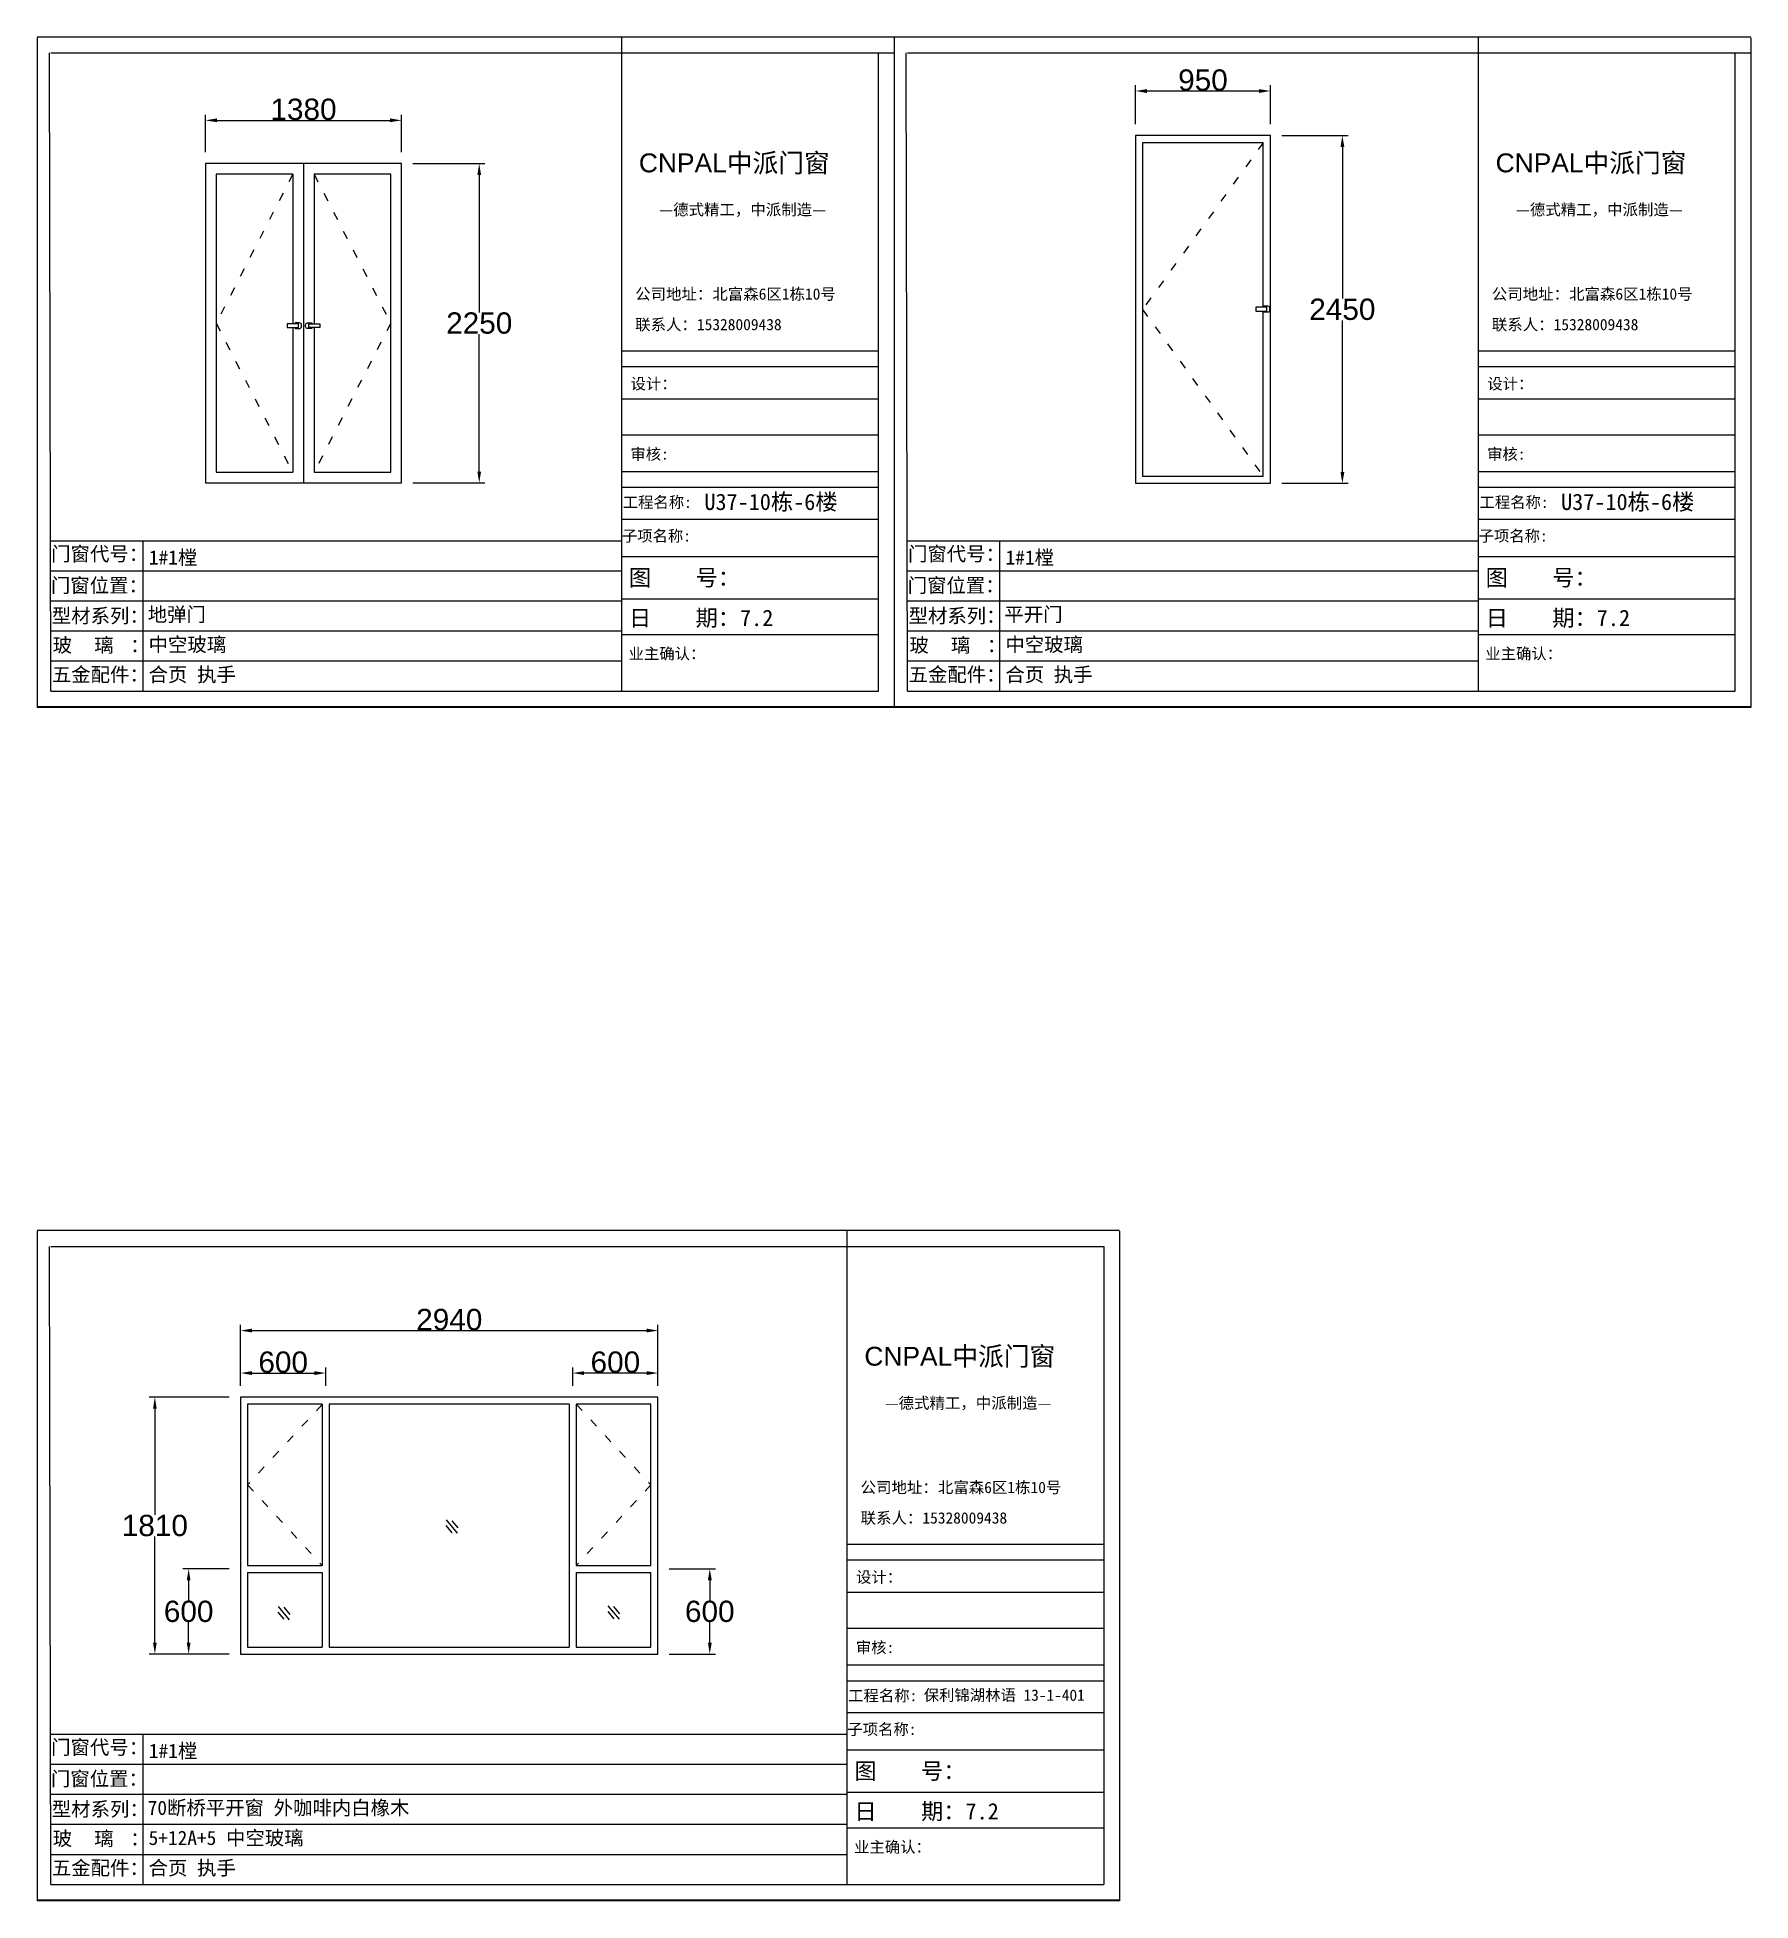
# Model space of a CAD drawing. Header units: inches. Extents: x -138455 to 599497, y -747149 to 13167.
# Drawn here: x 202833 to 214903, y -242050 to -228921 of the extents above; entities that cross this region are included whole.
import ezdxf

# ---------------------------------------------------------------- set-up
doc = ezdxf.new("R2010")
doc.units = ezdxf.units.IN
doc.header["$MEASUREMENT"] = 0
doc.header["$PDMODE"] = 35
doc.header["$PDSIZE"] = -3
doc.linetypes.add('ACAD_ISO03W100', pattern=[30, 12, -18])
doc.layers.add('0 @ 1', color=7, linetype='Continuous')
doc.styles.add('Annotative', font='arialbd.ttf')
doc.styles.add('MtXpl_', font='')
doc.styles.add('MtXpl__1', font='')
doc.styles.get("Standard").update_dxf_attribs({"font": 'arial.ttf'})
doc.styles.get('MtXpl_').set_extended_font_data('SimSun')
doc.styles.get('MtXpl__1').set_extended_font_data('SimSun', bold=True)
doc.dimstyles.get("Standard").update_dxf_attribs({"dimtxt": 80, "dimasz": 70, "dimexe": 40, "dimexo": 80, "dimgap": 0, "dimtad": 1, "dimtih": 1, "dimtoh": 1, "dimdec": 0, "dimzin": 0, "dimdsep": 46, "dimtxsty": 'Standard', "dimcen": 0.09, "dimadec": 0, "dimazin": 0, "dimtfac": 1, "dimtdec": 0, "dimtofl": 0, "dimtmove": 0, "dimatfit": 3, "dimfxl": 0, "dimtolj": 1, "dimtzin": 0, "dimarcsym": 0})

msp = doc.modelspace()

# ---------------------------------------------------------------- texts
for p in [(207070.7, -229872), (213105.7, -229872), (208659, -238280.3)]:
    msp.add_text('CNPAL', height=132.94).set_placement(p)
for s, height, style, p in [('中派门窗', 132.94, 'MtXpl_', (207690, -229872)), ('中派门窗', 132.94, 'MtXpl_', (213724.9, -229872)), ('—德式精工，中派制造—', 79.764, 'MtXpl_', (207214.8, -230174.7)), ('—德式精工，中派制造—', 79.764, 'MtXpl_', (213249.7, -230174.7)), ('公司地址：北富森6区1栋10号', 79.764, 'MtXpl_', (207044.3, -230769.3)), ('公司地址：北富森6区1栋10号', 79.764, 'MtXpl_', (213079.2, -230769.3)), ('联系人：15328009438', 79.764, 'MtXpl_', (207044.3, -230984.5)), ('联系人：15328009438', 79.764, 'MtXpl_', (213079.2, -230984.5)), ('设计：', 79.27, 'MtXpl_', (207012.3, -231401.2)), ('设计：', 79.27, 'MtXpl_', (213047.2, -231401.2)), ('审核:', 79.27, 'MtXpl_', (207010.8, -231896.7)), ('审核:', 79.27, 'MtXpl_', (213045.7, -231896.7)), ('U37-10栋-6楼 ', 114.86, 'MtXpl_', (207531.8, -232251.3)), ('U37-10栋-6楼 ', 114.86, 'MtXpl_', (213566.7, -232251.3)), ('工程名称:', 79.27, 'MtXpl_', (206956.8, -232236.1)), ('工程名称:', 79.27, 'MtXpl_', (212991.7, -232236.1)), ('子项名称:', 79.27, 'MtXpl_', (206950.8, -232473.1)), ('子项名称:', 79.27, 'MtXpl_', (212985.7, -232473.1)), ('1#1樘', 100.15, 'MtXpl__1', (203618.7, -232635.9)), ('1#1樘', 100.15, 'MtXpl__1', (209653.6, -232635.9)), ('图    号：', 114.86, 'MtXpl_', (207000.7, -232785.1)), ('图    号：', 114.86, 'MtXpl_', (213035.7, -232785.1)), ('地弹门', 100.15, 'MtXpl__1', (203610.5, -233037.2)), ('日    期：7.2', 114.86, 'MtXpl_', (207000.7, -233068.7)), ('平开门', 100.15, 'MtXpl__1', (209645.4, -233037.2)), ('日    期：7.2', 114.86, 'MtXpl_', (213035.7, -233068.7)), ('中空玻璃', 100.15, 'MtXpl__1', (203617.1, -233249.1)), ('中空玻璃', 100.15, 'MtXpl__1', (209652, -233249.1)), ('业主确认：', 79.27, 'MtXpl_', (206998.3, -233302.7)), ('业主确认：', 79.27, 'MtXpl_', (213033.2, -233302.7)), ('合页 执手 ', 100.15, 'MtXpl__1', (203617.1, -233460.9)), ('合页 执手 ', 100.15, 'MtXpl__1', (209652, -233460.9)), ('中派门窗', 132.94, 'MtXpl_', (209278.3, -238280.3)), ('—德式精工，中派制造—', 79.764, 'MtXpl_', (208803.1, -238582.9)), ('公司地址：北富森6区1栋10号', 79.764, 'MtXpl_', (208632.6, -239177.5)), ('联系人：15328009438', 79.764, 'MtXpl_', (208632.6, -239392.7)), ('设计：', 79.27, 'MtXpl_', (208600.6, -239809.4)), ('审核:', 79.27, 'MtXpl_', (208599.1, -240305)), ('工程名称:', 79.27, 'MtXpl_', (208545.1, -240644.3)), ('保利锦湖林语 13-1-401 ', 79.27, 'MtXpl_', (209077.5, -240640.9)), ('子项名称:', 79.27, 'MtXpl_', (208539.1, -240881.3)), ('1#1樘', 100.15, 'MtXpl__1', (203618.7, -241044.1)), ('图    号：', 114.86, 'MtXpl_', (208589, -241193.3)), ('70断桥平开窗 外咖啡内白橡木', 100.148, 'MtXpl__1', (203610.5, -241445.4)), ('日    期：7.2', 114.86, 'MtXpl_', (208589, -241477)), ('5+12A+5 中空玻璃', 100.148, 'MtXpl__1', (203617.1, -241657.3)), ('业主确认：', 79.27, 'MtXpl_', (208586.6, -241710.9)), ('合页 执手 ', 100.15, 'MtXpl__1', (203617.1, -241869.1))]:
    msp.add_text(s, height=height, dxfattribs=dict(style=style)).set_placement(p)
at = {"layer": '0 @ 1', "style": 'Annotative'}
for s, p in [('门窗代号：', (202931, -232610.4)), ('门窗代号：', (208966, -232610.4)), ('门窗位置：', (202928.9, -232832.1)), ('门窗位置：', (208963.8, -232832.1)), ('型材系列：', (202935.2, -233046.4)), ('型材系列：', (208970.1, -233046.4)), ('玻    璃   ：', (202941.7, -233253.3)), ('玻    璃   ：', (208976.6, -233253.3)), ('五金配件：', (202935.4, -233460.5)), ('五金配件：', (208970.3, -233460.5)), ('门窗代号：', (202931, -241018.7)), ('门窗位置：', (202928.9, -241240.3)), ('型材系列：', (202935.2, -241454.6)), ('玻    璃   ：', (202941.7, -241661.5)), ('五金配件：', (202935.4, -241868.7))]:
    msp.add_text(s, height=100.15, dxfattribs=at).set_placement(p)

# ---------------------------------------------------------------- blocks, each defined once
blk = doc.blocks.new('*D620')
at = {"color": 0, "lineweight": -2, "transparency": 16777216}
for p, q in [((205478, -229810), (205986, -229810)), ((205946, -229890), (205946, -230859)), ((205946, -231980), (205946, -231012)), ((205478, -232060), (205986, -232060))]:
    blk.add_line(p, q, dxfattribs=at)
at = {"color": 0, "transparency": 16777216}
for points in [[(205933, -229890), (205959, -229890), (205946, -229810)], [(205933, -231980), (205959, -231980), (205946, -232060)]]:
    blk.add_solid(points, dxfattribs=at)
at = {"layer": 'Defpoints', "color": 0, "transparency": 16777216}
for p in [(205398, -229810), (205398, -232060), (205946, -232060)]:
    blk.add_point(p, dxfattribs=at)
at = {"color": 0, "transparency": 16777216, "insert": (205946, -230935), "char_height": 150, "attachment_point": 5}
blk.add_mtext('\\A1;2250', dxfattribs=at)
blk = doc.blocks.new('*D621')
at = {"color": 0, "lineweight": -2, "transparency": 16777216}
for p, q in [((204018, -229730), (204018, -229466)), ((205398, -229730), (205398, -229466)), ((204098, -229506), (205318, -229506))]:
    blk.add_line(p, q, dxfattribs=at)
at = {"color": 0, "transparency": 16777216}
for points in [[(204098, -229492), (204098, -229519), (204018, -229506)], [(205318, -229492), (205318, -229519), (205398, -229506)]]:
    blk.add_solid(points, dxfattribs=at)
at = {"layer": 'Defpoints', "color": 0, "transparency": 16777216}
for p in [(205398, -229506), (204018, -229810), (205398, -229810)]:
    blk.add_point(p, dxfattribs=at)
at = {"color": 0, "transparency": 16777216, "insert": (204708, -229429), "char_height": 150, "attachment_point": 5}
blk.add_mtext('\\A1;1380', dxfattribs=at)
blk = doc.blocks.new('*D622')
at = {"color": 0, "lineweight": -2, "transparency": 16777216}
for p, q in [((211599, -229613), (212066, -229613)), ((212026, -229693), (212026, -230762)), ((212026, -231983), (212026, -230915)), ((211599, -232063), (212066, -232063))]:
    blk.add_line(p, q, dxfattribs=at)
at = {"color": 0, "transparency": 16777216}
for points in [[(212013, -229693), (212040, -229693), (212026, -229613)], [(212013, -231983), (212040, -231983), (212026, -232063)]]:
    blk.add_solid(points, dxfattribs=at)
at = {"layer": 'Defpoints', "color": 0, "transparency": 16777216}
for p in [(211519, -229613), (211519, -232063), (212026, -232063)]:
    blk.add_point(p, dxfattribs=at)
at = {"color": 0, "transparency": 16777216, "insert": (212026, -230838), "char_height": 150, "attachment_point": 5}
blk.add_mtext('\\A1;2450', dxfattribs=at)
blk = doc.blocks.new('*D623')
at = {"color": 0, "lineweight": -2, "transparency": 16777216}
for p, q in [((210569, -229533), (210569, -229259)), ((210649, -229299), (211439, -229299)), ((211519, -229533), (211519, -229259))]:
    blk.add_line(p, q, dxfattribs=at)
at = {"color": 0, "transparency": 16777216}
for points in [[(210649, -229286), (210649, -229313), (210569, -229299)], [(211439, -229286), (211439, -229313), (211519, -229299)]]:
    blk.add_solid(points, dxfattribs=at)
at = {"layer": 'Defpoints', "color": 0, "transparency": 16777216}
for p in [(211519, -229299), (210569, -229613), (211519, -229613)]:
    blk.add_point(p, dxfattribs=at)
at = {"color": 0, "transparency": 16777216, "insert": (211044, -229223), "char_height": 150, "attachment_point": 5}
blk.add_mtext('\\A1;950', dxfattribs=at)
blk = doc.blocks.new('*D628')
at = {"color": 0, "lineweight": -2, "transparency": 16777216}
for p, q in [((204265, -238422), (204265, -238292)), ((204865, -238422), (204865, -238292)), ((204345, -238332), (204785, -238332))]:
    blk.add_line(p, q, dxfattribs=at)
at = {"color": 0, "transparency": 16777216}
for points in [[(204345, -238319), (204345, -238346), (204265, -238332)], [(204785, -238319), (204785, -238346), (204865, -238332)]]:
    blk.add_solid(points, dxfattribs=at)
at = {"layer": 'Defpoints', "color": 0, "transparency": 16777216}
for p in [(204865, -238332), (204265, -238502), (204865, -238502)]:
    blk.add_point(p, dxfattribs=at)
at = {"color": 0, "transparency": 16777216, "insert": (204565, -238256), "char_height": 150, "attachment_point": 5}
blk.add_mtext('\\A1;600', dxfattribs=at)
blk = doc.blocks.new('*D629')
at = {"color": 0, "lineweight": -2, "transparency": 16777216}
for p, q in [((206605, -238422), (206605, -238292)), ((207205, -238422), (207205, -238292)), ((207125, -238332), (206685, -238332))]:
    blk.add_line(p, q, dxfattribs=at)
at = {"color": 0, "transparency": 16777216}
for points in [[(206685, -238319), (206685, -238346), (206605, -238332)], [(207125, -238319), (207125, -238346), (207205, -238332)]]:
    blk.add_solid(points, dxfattribs=at)
at = {"layer": 'Defpoints', "color": 0, "transparency": 16777216}
for p in [(206605, -238332), (206605, -238502), (207205, -238502)]:
    blk.add_point(p, dxfattribs=at)
at = {"color": 0, "transparency": 16777216, "insert": (206905, -238256), "char_height": 150, "attachment_point": 5}
blk.add_mtext('\\A1;600', dxfattribs=at)
blk = doc.blocks.new('123as')
at = {"color": 0}
for p, q in [((90189, 51387), (90252, 51462)), ((90194, 51330), (90312, 51470)), ((90251, 51335), (90314, 51410))]:
    blk.add_line(p, q, dxfattribs=at)
blk = doc.blocks.new('*D630')
at = {"color": 0, "lineweight": -2, "transparency": 16777216}
for p, q in [((207285, -239712), (207610, -239712)), ((207570, -239792), (207570, -239936)), ((207570, -240232), (207570, -240089)), ((207285, -240312), (207610, -240312))]:
    blk.add_line(p, q, dxfattribs=at)
at = {"color": 0, "transparency": 16777216}
for points in [[(207557, -239792), (207584, -239792), (207570, -239712)], [(207557, -240232), (207584, -240232), (207570, -240312)]]:
    blk.add_solid(points, dxfattribs=at)
at = {"layer": 'Defpoints', "color": 0, "transparency": 16777216}
for p in [(207205, -239712), (207205, -240312), (207570, -240312)]:
    blk.add_point(p, dxfattribs=at)
at = {"color": 0, "transparency": 16777216, "insert": (207570, -240012), "char_height": 150, "attachment_point": 5}
blk.add_mtext('\\A1;600', dxfattribs=at)
blk = doc.blocks.new('*D631')
at = {"color": 0, "lineweight": -2, "transparency": 16777216}
for p, q in [((204185, -239712), (203859, -239712)), ((203899, -239792), (203899, -239936)), ((203899, -240232), (203899, -240089)), ((204185, -240312), (203859, -240312))]:
    blk.add_line(p, q, dxfattribs=at)
at = {"color": 0, "transparency": 16777216}
for points in [[(203886, -239792), (203912, -239792), (203899, -239712)], [(203886, -240232), (203912, -240232), (203899, -240312)]]:
    blk.add_solid(points, dxfattribs=at)
at = {"layer": 'Defpoints', "color": 0, "transparency": 16777216}
for p in [(204265, -239712), (203899, -240312), (204265, -240312)]:
    blk.add_point(p, dxfattribs=at)
at = {"color": 0, "transparency": 16777216, "insert": (203899, -240012), "char_height": 150, "attachment_point": 5}
blk.add_mtext('\\A1;600', dxfattribs=at)
blk = doc.blocks.new('*D632')
at = {"color": 0, "lineweight": -2, "transparency": 16777216}
for p, q in [((204265, -238422), (204265, -237993)), ((204345, -238033), (207125, -238033)), ((207205, -238422), (207205, -237993))]:
    blk.add_line(p, q, dxfattribs=at)
at = {"color": 0, "transparency": 16777216}
for points in [[(204345, -238019), (204345, -238046), (204265, -238033)], [(207125, -238019), (207125, -238046), (207205, -238033)]]:
    blk.add_solid(points, dxfattribs=at)
at = {"layer": 'Defpoints', "color": 0, "transparency": 16777216}
for p in [(207205, -238033), (204265, -238502), (207205, -238502)]:
    blk.add_point(p, dxfattribs=at)
at = {"color": 0, "transparency": 16777216, "insert": (205735, -237956), "char_height": 150, "attachment_point": 5}
blk.add_mtext('\\A1;2940', dxfattribs=at)
blk = doc.blocks.new('*D633')
at = {"color": 0, "lineweight": -2, "transparency": 16777216}
for p, q in [((204185, -238502), (203621, -238502)), ((203661, -238582), (203661, -239331)), ((203661, -240232), (203661, -239484)), ((204185, -240312), (203621, -240312))]:
    blk.add_line(p, q, dxfattribs=at)
at = {"color": 0, "transparency": 16777216}
for points in [[(203648, -238582), (203674, -238582), (203661, -238502)], [(203648, -240232), (203674, -240232), (203661, -240312)]]:
    blk.add_solid(points, dxfattribs=at)
at = {"layer": 'Defpoints', "color": 0, "transparency": 16777216}
for p in [(204265, -238502), (203661, -240312), (204265, -240312)]:
    blk.add_point(p, dxfattribs=at)
at = {"color": 0, "transparency": 16777216, "insert": (203661, -239407), "char_height": 150, "attachment_point": 5}
blk.add_mtext('\\A1;1810', dxfattribs=at)

# ---------------------------------------------------------------- dimensions: what is measured, and where the dimension line sits
for base, p1, p2, picture, middle in [((211518.9, -229299.4), (210568.9, -229613.2), (211518.9, -229613.2), '*D623', (211043.9, -229222.8)), ((205397.6, -229505.6), (204017.6, -229810.4), (205397.6, -229810.4), '*D621', (204707.6, -229428.9)), ((207204.6, -238032.6), (204264.6, -238502.4), (207204.6, -238502.4), '*D632', (205734.6, -237956)), ((204864.6, -238332.3), (204264.6, -238502.4), (204864.6, -238502.4), '*D628', (204564.6, -238255.7))]:
    dim = msp.add_linear_dim(base=base, p1=p1, p2=p2, dimstyle='Standard', override={"dimtxt": 150, "dimasz": 80})
    dim.commit()
    dim.dimension.update_dxf_attribs({"geometry": picture, "text_midpoint": middle})
for base, p1, p2, angle, picture, middle in [((212026.2, -232063.2), (211518.9, -229613.2), (211518.9, -232063.2), 90, '*D622', (212026.2, -230838.2)), ((205946, -232060.4), (205397.6, -229810.4), (205397.6, -232060.4), 90, '*D620', (205946, -230935.4)), ((206604.6, -238332.3), (207204.6, -238502.4), (206604.6, -238502.4), 180, '*D629', (206904.6, -238255.7)), ((203660.9, -240312.4), (204264.6, -238502.4), (204264.6, -240312.4), 90, '*D633', (203660.9, -239407.4)), ((203899, -240312.4), (204264.6, -239712.4), (204264.6, -240312.4), 90, '*D631', (203899, -240012.4)), ((207570.2, -240312.4), (207204.6, -239712.4), (207204.6, -240312.4), 90, '*D630', (207570.2, -240012.4))]:
    dim = msp.add_linear_dim(base=base, p1=p1, p2=p2, angle=angle, dimstyle='Standard', override={"dimtxt": 150, "dimasz": 80})
    dim.commit()
    dim.dimension.update_dxf_attribs({"geometry": picture, "text_midpoint": middle})

# ---------------------------------------------------------------- linework, layer by layer
for p, q in [((208867.7, -228920.5), (202832.8, -228920.5)), ((202832.8, -228924), (202832.8, -233641.7)), ((206948, -228920.5), (206948, -233526.9)), ((214902.6, -228920.5), (208867.7, -228920.5)), ((208867.7, -228924), (208867.7, -233641.7)), ((208867.7, -228924), (208867.7, -233641.7)), ((212982.9, -228920.5), (212982.9, -233526.9)), ((214902.6, -228924), (214902.6, -233641.7)), ((202927.6, -233526.9), (202919.2, -229031.3)), ((202927.2, -229031.3), (208867.7, -229031.3)), ((208756.9, -229034.8), (208756.9, -233530.5)), ((208962.5, -233526.9), (208954.2, -229031.3)), ((208962.1, -229031.3), (214902.6, -229031.3)), ((214791.8, -229034.8), (214791.8, -233530.5)), ((204632.6, -229885.4), (204632.6, -230939.2)), ((204707.6, -229810.4), (204707.6, -232060.4)), ((204782.6, -229885.4), (204782.6, -230939.2)), ((204632.6, -230966.4), (204632.6, -231985.4)), ((204782.6, -230966.4), (204782.6, -231985.4)), ((206948, -231129.2), (208756.9, -231129.2)), ((212982.9, -231129.2), (214791.8, -231129.2)), ((206948, -231240), (208756.9, -231240)), ((212982.9, -231240), (214791.8, -231240)), ((206948, -231468.5), (208756.9, -231468.5)), ((212982.9, -231468.5), (214791.8, -231468.5)), ((206948, -231722.5), (208756.9, -231722.5)), ((212982.9, -231722.5), (214791.8, -231722.5)), ((206948, -231980.5), (208756.9, -231980.5)), ((212982.9, -231980.5), (214791.8, -231980.5)), ((206948, -232091.3), (208756.9, -232091.3)), ((212982.9, -232091.3), (214791.8, -232091.3)), ((206948, -232315.4), (208756.9, -232315.4)), ((212982.9, -232315.4), (214791.8, -232315.4)), ((202927.2, -232467.7), (206948, -232467.7)), ((203576.3, -232467.7), (203576.3, -233526.9)), ((208962.1, -232467.7), (212982.9, -232467.7)), ((209611.2, -232467.7), (209611.2, -233526.9)), ((206948, -232578), (208756.9, -232578)), ((212982.9, -232578), (214791.8, -232578)), ((202927.2, -232679.5), (206948, -232679.5)), ((208962.1, -232679.5), (212982.9, -232679.5)), ((202927.2, -232891.4), (206948, -232891.4)), ((206948, -232876.2), (208756.9, -232876.2)), ((208962.1, -232891.4), (212982.9, -232891.4)), ((212982.9, -232876.2), (214791.8, -232876.2)), ((202927.2, -233103.2), (206948, -233103.2)), ((206948, -233127.4), (208756.9, -233127.4)), ((208962.1, -233103.2), (212982.9, -233103.2)), ((212982.9, -233127.4), (214791.8, -233127.4)), ((202927.2, -233315.1), (206948, -233315.1)), ((208962.1, -233315.1), (212982.9, -233315.1)), ((202927.6, -233526.9), (208756.9, -233526.9)), ((208962.5, -233526.9), (214791.8, -233526.9)), ((202832.8, -233638.2), (208867.7, -233638.2)), ((208867.7, -233638.2), (202832.8, -233638.2)), ((208867.7, -233641.7), (202832.8, -233641.7)), ((203576.3, -233638.2), (203576.3, -233641.7)), ((208867.7, -233638.2), (214902.6, -233638.2)), ((214902.6, -233638.2), (208867.7, -233638.2)), ((214902.6, -233641.7), (208867.7, -233641.7)), ((209611.2, -233638.2), (209611.2, -233641.7)), ((210456, -237328.7), (202832.8, -237328.7)), ((202832.8, -237332.2), (202832.8, -242049.9)), ((208536.3, -237328.7), (208536.3, -241935.2)), ((210456, -237332.2), (210456, -242049.9)), ((202927.6, -241935.2), (202919.2, -237439.5)), ((202927.2, -237439.5), (210345.2, -237439.5)), ((210345.2, -237439.5), (210345.2, -241935.2)), ((207204.6, -238502.4), (204264.6, -238502.4)), ((204264.6, -238502.4), (204264.6, -240312.4)), ((204839.6, -238552.4), (204839.6, -239687.4)), ((204889.6, -238552.4), (204889.6, -240262.4)), ((206579.6, -238552.4), (206579.6, -240262.4)), ((206629.6, -238552.4), (206629.6, -239687.4)), ((207204.6, -240312.4), (207204.6, -238502.4)), ((208536.3, -239537.4), (210345.2, -239537.4)), ((204314.6, -239687.4), (204839.6, -239687.4)), ((204314.6, -239737.4), (204839.6, -239737.4)), ((204839.6, -239737.4), (204839.6, -240262.4)), ((206629.6, -239687.4), (207154.6, -239687.4)), ((206629.6, -239737.4), (207154.6, -239737.4)), ((206629.6, -239737.4), (206629.6, -240262.4)), ((208536.3, -239648.2), (210345.2, -239648.2)), ((208536.3, -239876.7), (210345.2, -239876.7)), ((208536.3, -240130.7), (210345.2, -240130.7)), ((204264.6, -240312.4), (207204.6, -240312.4)), ((208536.3, -240388.7), (210345.2, -240388.7)), ((208536.3, -240499.5), (210345.2, -240499.5)), ((208536.3, -240723.6), (210345.2, -240723.6)), ((202927.2, -240875.9), (208536.3, -240875.9)), ((203576.3, -240875.9), (203576.3, -241935.2)), ((208536.3, -240986.2), (210345.2, -240986.2)), ((202927.2, -241087.8), (208536.3, -241087.8)), ((202927.2, -241299.6), (208536.3, -241299.6)), ((208536.3, -241284.4), (210345.2, -241284.4)), ((202927.2, -241511.5), (208536.3, -241511.5)), ((208536.3, -241535.6), (210345.2, -241535.6)), ((202927.2, -241723.3), (208536.3, -241723.3)), ((202927.6, -241935.2), (210345.2, -241935.2)), ((202832.8, -242046.4), (210456, -242046.4)), ((210456, -242046.4), (202832.8, -242046.4)), ((210456, -242049.9), (202832.8, -242049.9)), ((203576.3, -242046.4), (203576.3, -242049.9))]:
    msp.add_line(p, q)
for points in [[(210568.9, -232063.2), (211518.9, -232063.2), (211518.9, -229613.2), (210568.9, -229613.2)], [(204017.6, -232060.4), (205397.6, -232060.4), (205397.6, -229810.4), (204017.6, -229810.4)], [(204672.2, -230966.4), (204672.2, -230966.4), (204672.2, -230939.2), (204672.2, -230939.2), (204594.1, -230939.2), (204594.1, -230939.2), (204594.1, -230966.4), (204594.1, -230966.4)], [(204744.6, -230966.4), (204744.6, -230966.4), (204744.6, -230939.2), (204744.6, -230939.2), (204822.8, -230939.2), (204822.8, -230939.2), (204822.8, -230966.4), (204822.8, -230966.4)], [(211493.9, -230850), (211493.9, -230850), (211493.9, -230822.7), (211493.9, -230822.7), (211415.8, -230822.7), (211415.8, -230822.7), (211415.8, -230850), (211415.8, -230850)]]:
    msp.add_lwpolyline(points, close=True)
for points in [[(211468.9, -230822.7), (211468.9, -229663.2), (210618.9, -229663.2), (210618.9, -232013.2), (211468.9, -232013.2), (211468.9, -230850)], [(204632.6, -229885.4), (204092.6, -229885.4), (204092.6, -231985.4), (204632.6, -231985.4)], [(204782.6, -231985.4), (205322.6, -231985.4), (205322.6, -229885.4), (204782.6, -229885.4)], [(204839.6, -238552.4), (204314.6, -238552.4), (204314.6, -239687.4)], [(206579.6, -238552.4), (204889.6, -238552.4)], [(207154.6, -239687.4), (207154.6, -238552.4), (206629.6, -238552.4)], [(204314.6, -239737.4), (204314.6, -240262.4), (204839.6, -240262.4)], [(206629.6, -240262.4), (207154.6, -240262.4), (207154.6, -239737.4)], [(204889.6, -240262.4), (206579.6, -240262.4)]]:
    msp.add_lwpolyline(points)
at = {"linetype": 'ACAD_ISO03W100', "ltscale": 5}
for points in [[(211468.9, -229663.2), (210618.9, -230838.2), (211468.9, -232013.2)], [(204632.6, -229885.4), (204092.6, -230935.4), (204632.6, -231985.4)], [(204782.6, -229885.4), (205322.6, -230935.4), (204782.6, -231985.4)], [(204839.6, -238553.4), (204314.6, -239119.9), (204839.6, -239687.4)], [(206629.6, -238552.4), (207154.6, -239119.9), (206629.6, -239687.4)]]:
    msp.add_lwpolyline(points, dxfattribs=at)
for points in [[(204650.4, -230966.4), (204650.4, -230972.5), (204680.1, -230972.5, 0.4142136), (204694.1, -230958.5), (204694.1, -230946.7, 0.4142136), (204680.1, -230932.7), (204650.4, -230932.7), (204650.4, -230939.2)], [(204766.4, -230966.4), (204766.4, -230972.5), (204736.8, -230972.5, -0.4142136), (204722.8, -230958.5), (204722.8, -230946.7, -0.4142136), (204736.8, -230932.7), (204766.4, -230932.7), (204766.4, -230939.2)], [(211472.1, -230850), (211472.1, -230856.1), (211501.8, -230856.1, 0.4142136), (211515.8, -230842.1), (211515.8, -230830.2, 0.4142136), (211501.8, -230816.2), (211472.1, -230816.2), (211472.1, -230822.7)]]:
    msp.add_lwpolyline(points, format="xyb")

# ---------------------------------------------------------------- block references
at = {"xscale": -0.6684526412304121, "yscale": 0.6684526412304121, "zscale": 0.6684526412304121}
for p in [(266084, -273772.2), (264900.5, -274382), (267224.1, -274377.9)]:
    msp.add_blockref('123as', p, dxfattribs=at)

msp.set_redraw_order([(e.dxf.handle, doc.entitydb.next_handle()) for e in msp.query("TEXT MTEXT ATTDEF DIMENSION ARC_DIMENSION")])  # texts and dimensions are drawn at this point

doc.saveas('drawing.dxf')
